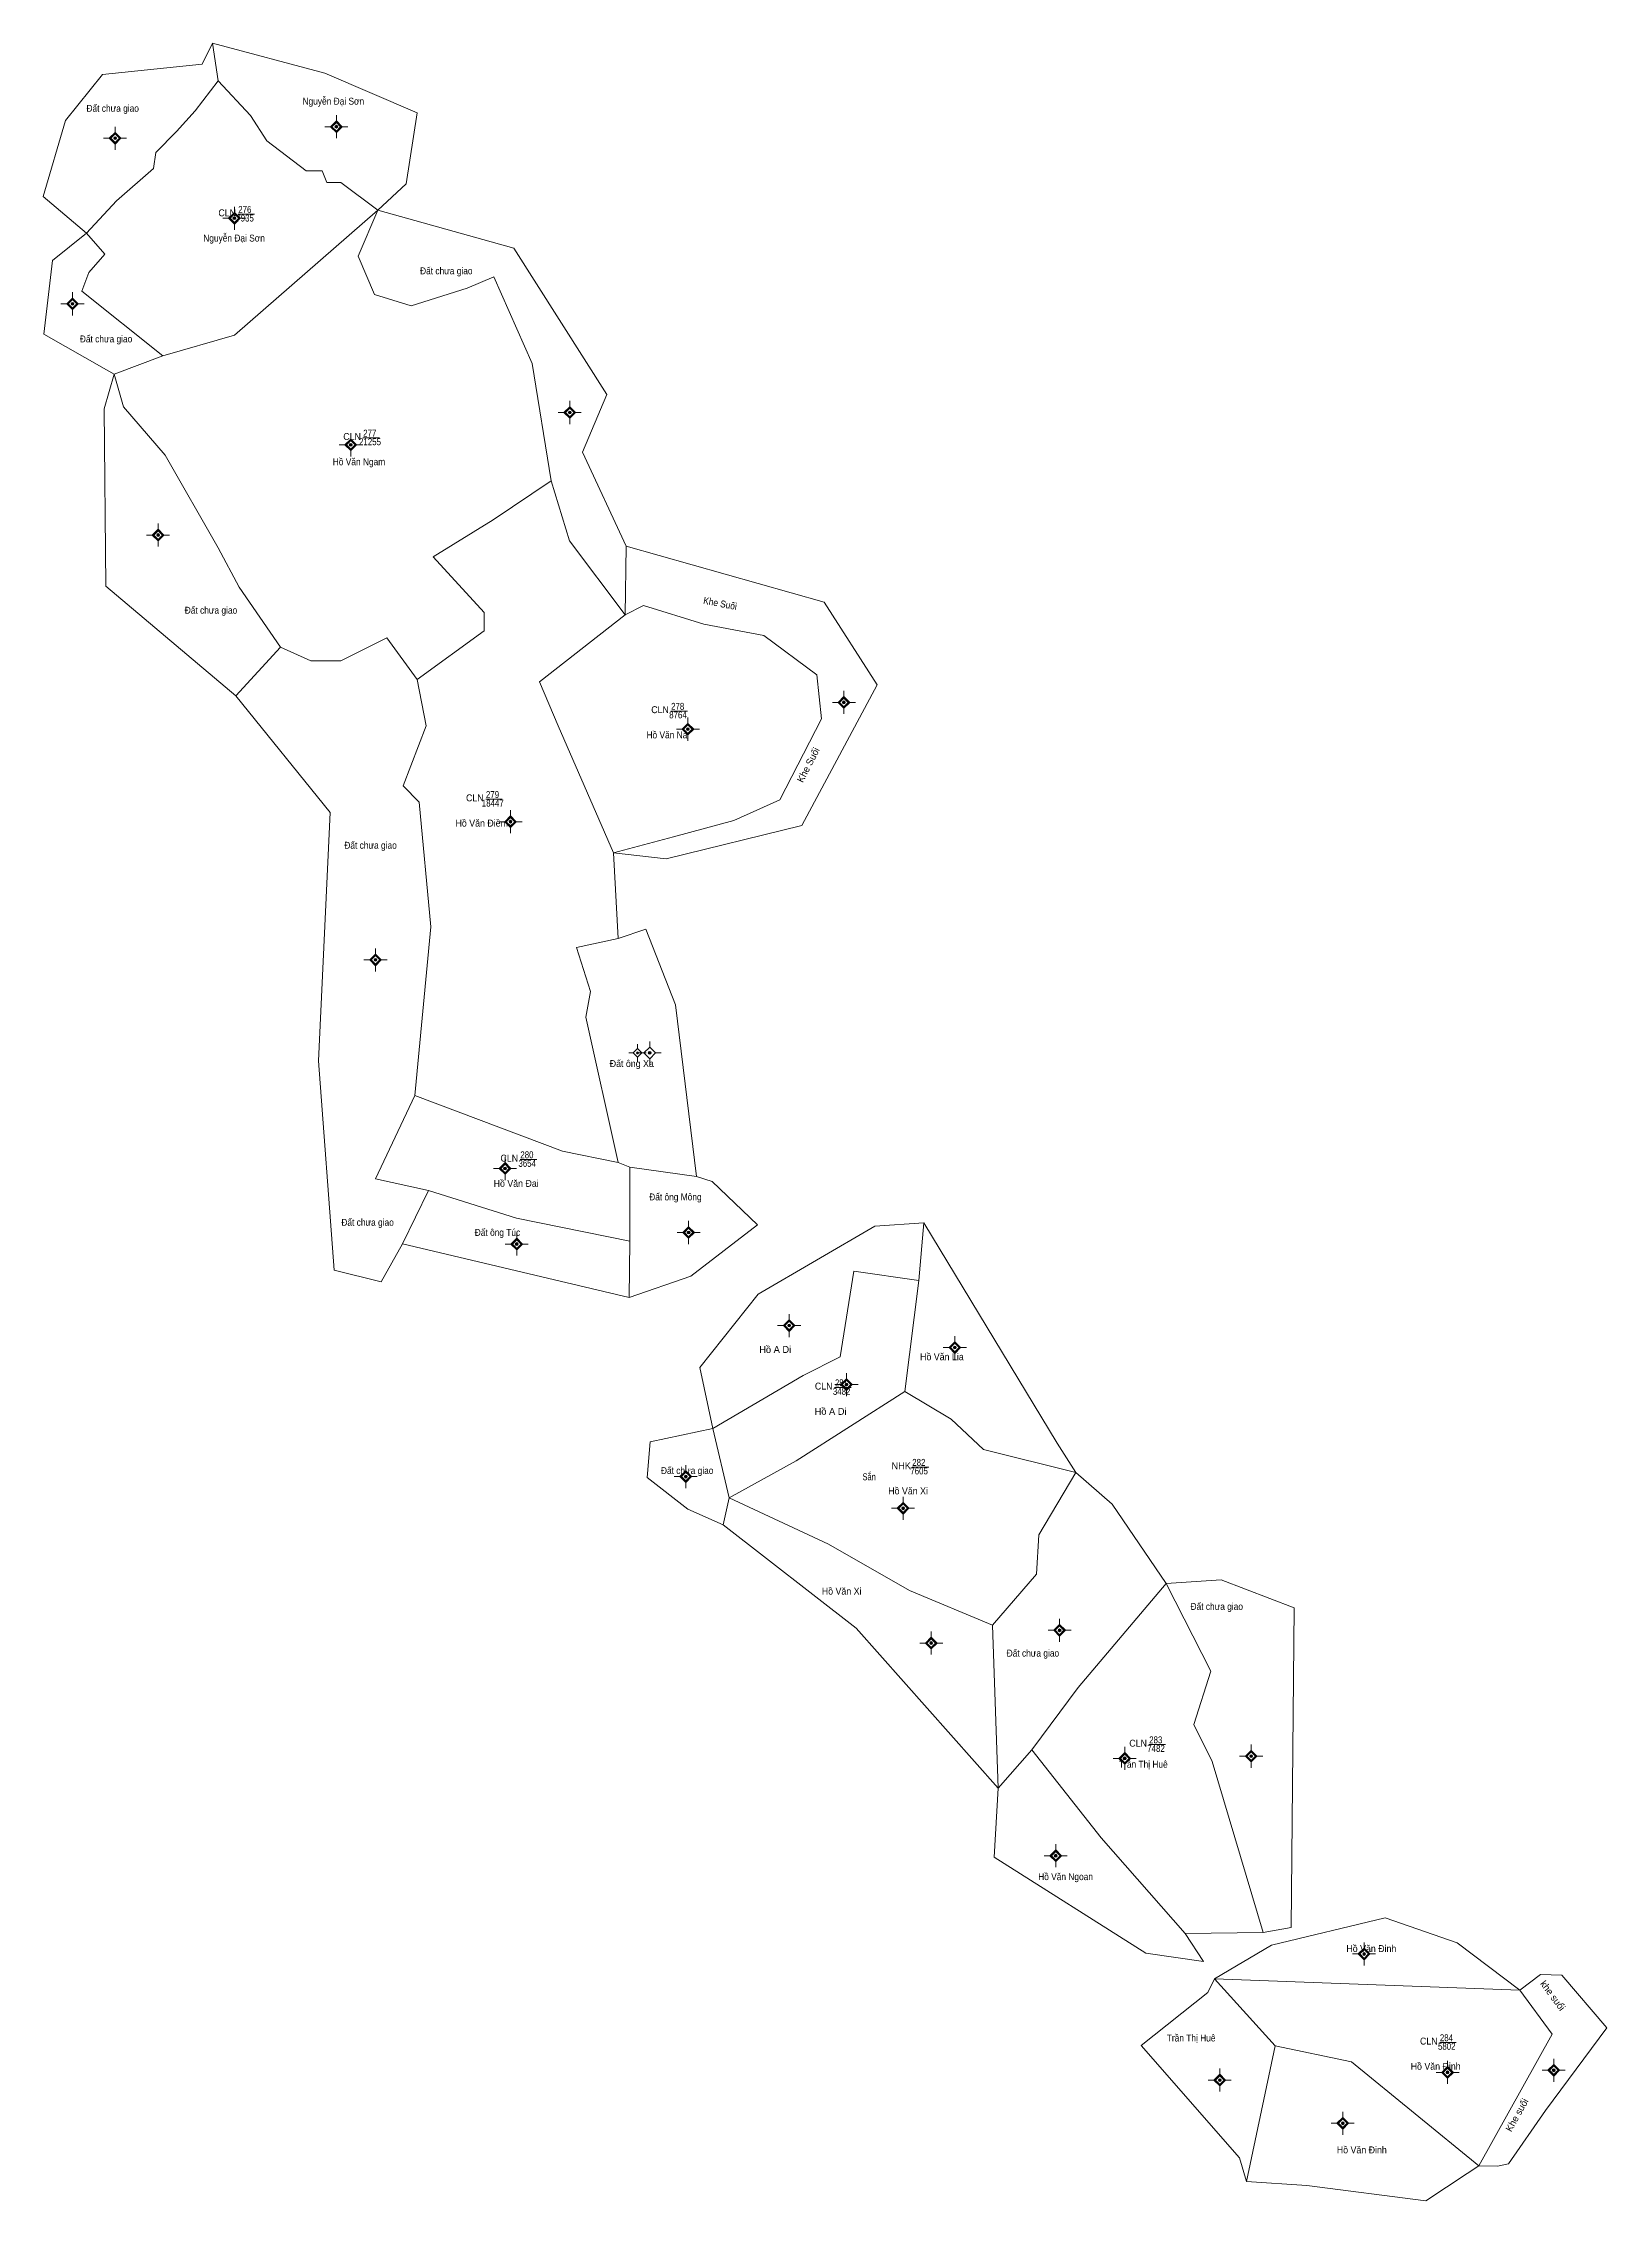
# Model space of a CAD drawing. Header units: metres. Extents: x 535606 to 537446, y 1848225 to 1851213.
# Drawn here: x 536770 to 537446, y 1848225 to 1849158 of the extents above; entities that cross this region are included whole.
import ezdxf
from ezdxf.enums import TextEntityAlignment as Align

# ---------------------------------------------------------------- set-up
doc = ezdxf.new("R2010")
doc.units = ezdxf.units.M
doc.header["$LTSCALE"] = 1.2
for name, color, linetype, lineweight in [('11', 7, 'Continuous', 13), ('6', 7, 'Continuous', 13), ('7', 7, 'Continuous', 13)]:
    doc.layers.add(name, color=color, linetype=linetype, lineweight=lineweight)
for name, color, linetype in [('2', 7, 'Continuous'), ('3', 7, 'Continuous'), ('4', 7, 'Continuous'), ('5', 7, 'Continuous')]:
    doc.layers.add(name, color=color, linetype=linetype)

msp = doc.modelspace()

# ---------------------------------------------------------------- texts
at = {"layer": '2'}
for s, width, p in [('Đất chưa giao', 0.9, (536788.75, 1849128.55)), ('Đất chưa giao', 0.9, (536933.05, 1849058.26)), ('Đất chưa giao', 0.9, (536785.88, 1849028.8)), ('Đất chưa giao', 0.9, (536831.26, 1848911.45)), ('Đất chưa giao', 0.9, (536900.29, 1848809.77)), ('Đất ông Xa', 0.95, (537015.1, 1848715.35)), ('Đất ông Mông', 0.9, (537032.16, 1848657.67)), ('Đất chưa giao', 0.9, (536899.01, 1848646.68)), ('Đất ông Túc', 0.9, (536956.7, 1848642.33)), ('Hồ Văn Lia', 0.95, (537149.34, 1848588.54)), ('Đất chưa giao', 0.9, (537266.32, 1848480.54)), ('Đất chưa giao', 0.9, (537186.8, 1848460.34)), ('Hồ Văn Ngoan', 0.9, (537200.43, 1848363.65))]:
    msp.add_text(s, height=3, dxfattribs=dict(at, width=width)).set_placement(p)
for s, width, p in [('Nguyễn Đại Sơn', 0.9, (536895.535, 1849131.63)), ('Nguyễn Đại Sơn', 0.9, (536852.595, 1849072.43)), ('Hồ Văn Ngam', 0.9, (536906.62, 1848975.67)), ('Hồ Văn Na', 0.9, (537039.825, 1848857.51)), ('Hồ Văn Điềm', 0.95, (536959.72, 1848819.36)), ('Đất chưa giao', 0.9, (537048.6, 1848539.32)), ('Hồ Văn Xi', 0.95, (537144.14, 1848530.49)), ('Hồ Văn Xi', 0.95, (537115.41, 1848487.14)), ('Trần Thị Huê', 0.9, (537245.91, 1848412.26)), ('Hồ Văn Đinh', 0.95, (537344.535, 1848332.54)), ('Trần Thị Huê', 0.9, (537266.58, 1848293.86)), ('Hồ Văn Đinh', 0.95, (537372.355, 1848281.61)), ('Hồ Văn Đinh', 0.95, (537340.405, 1848245.46))]:
    msp.add_text(s, height=3, dxfattribs=dict(at, width=width)).set_placement(p, align=Align.CENTER)
at = {"layer": '2', "width": 0.9}
msp.add_text('Khe Suối', height=3, rotation=349.114, dxfattribs=at).set_placement((537062.572, 1848914.41), align=Align.CENTER)
at = {"layer": '2'}
for s, rotation, p in [('Khe Suối', 62.784, (537102.313, 1848845.344)), ('khe suối', 306.384, (537421.803, 1848312.805)), ('Khe suối', 60.866, (537408.837, 1848261.32))]:
    msp.add_text(s, height=3, rotation=rotation, dxfattribs=at).set_placement(p, align=Align.CENTER)
for p in [(537086.665, 1848591.7), (537110.615, 1848564.91)]:
    msp.add_text('Hồ A Di', height=3, dxfattribs=at).set_placement(p, align=Align.CENTER)
at = {"layer": '3', "width": 0.95}
for p in [(536849.62, 1849083.35), (536903.65, 1848986.59), (537036.86, 1848868.43), (536956.75, 1848830.28), (536971.64, 1848674.45), (537107.64, 1848575.83), (537243.64, 1848421.38), (537369.39, 1848292.53)]:
    msp.add_text('CLN', height=3, dxfattribs=at).set_placement(p, align=Align.CENTER)
at = {"layer": '3'}
msp.add_text('NHK', height=3, dxfattribs=at).set_placement((537141.17, 1848541.41), align=Align.CENTER)
at = {"layer": '4'}
for s, width, p in [('276', 0.85, (536857.25, 1849084.79)), ('277', 0.85, (536911.275, 1848988.03)), ('278', 0.85, (537044.485, 1848869.87)), ('279', 0.85, (536964.385, 1848831.72)), ('280', 0.85, (536979.27, 1848675.89)), ('281', 0.8, (537115.27, 1848577.27)), ('282', 0.85, (537148.8, 1848542.85)), ('283', 0.85, (537251.275, 1848422.82)), ('284', 0.85, (537377.02, 1848293.97))]:
    msp.add_text(s, height=3, dxfattribs=dict(at, width=width)).set_placement(p, align=Align.CENTER)
at = {"layer": '5'}
for s, width, p in [('7935', 0.85, (536857.365, 1849081.09)), ('21255', 0.85, (536911.395, 1848984.33)), ('8764', 0.85, (537044.605, 1848866.17)), ('18447', 0.85, (536964.5, 1848828.02)), ('3654', 0.85, (536979.385, 1848672.19)), ('Hồ Văn Đai', 0.95, (536974.61, 1848663.53)), ('3482', 0.85, (537115.395, 1848573.57)), ('Sắn', 0.8, (537127.295, 1848536.63)), ('7605', 0.85, (537148.915, 1848539.15)), ('7482', 0.85, (537251.395, 1848419.12)), ('5802', 0.85, (537377.145, 1848290.27))]:
    msp.add_text(s, height=3, dxfattribs=dict(at, width=width)).set_placement(p, align=Align.CENTER)

# ---------------------------------------------------------------- hatches: boundary and pattern name
at = {"layer": '11'}
for points in [[(536897.429, 1849122.11, 1), (536896.229, 1849122.11, 1)], [(536897.279, 1849122.11, 1), (536896.379, 1849122.11, 1)], [(536801.729, 1849117.11, 1), (536800.529, 1849117.11, 1)], [(536801.579, 1849117.11, 1), (536800.679, 1849117.11, 1)], [(536853.329, 1849082.49, 1), (536852.129, 1849082.49, 1)], [(536853.179, 1849082.49, 1), (536852.279, 1849082.49, 1)], [(536783.309, 1849045.49, 1), (536782.109, 1849045.49, 1)], [(536783.159, 1849045.49, 1), (536782.259, 1849045.49, 1)], [(536998.389, 1848998.49, 1), (536997.189, 1848998.49, 1)], [(536998.239, 1848998.49, 1), (536997.339, 1848998.49, 1)], [(536903.649, 1848984.49, 1), (536902.449, 1848984.49, 1)], [(536903.499, 1848984.49, 1), (536902.599, 1848984.49, 1)], [(536820.329, 1848945.48, 1), (536819.129, 1848945.48, 1)], [(536820.179, 1848945.48, 1), (536819.279, 1848945.48, 1)], [(537116.989, 1848873.09, 1), (537115.789, 1848873.09, 1)], [(537116.839, 1848873.09, 1), (537115.939, 1848873.09, 1)], [(537049.499, 1848861.49, 1), (537048.299, 1848861.49, 1)], [(537049.349, 1848861.49, 1), (537048.449, 1848861.49, 1)], [(536972.769, 1848821.49, 1), (536971.569, 1848821.49, 1)], [(536972.619, 1848821.49, 1), (536971.719, 1848821.49, 1)], [(536914.369, 1848761.7, 1), (536913.169, 1848761.7, 1)], [(536914.219, 1848761.7, 1), (536913.319, 1848761.7, 1)], [(537027.559, 1848721.45, 1), (537026.659, 1848721.45, 1)], [(537032.979, 1848721.45, 1), (537031.779, 1848721.45, 1)], [(536970.389, 1848671.49, 1), (536969.189, 1848671.49, 1)], [(536970.239, 1848671.49, 1), (536969.339, 1848671.49, 1)], [(536975.439, 1848638.79, 1), (536974.239, 1848638.79, 1)], [(536975.289, 1848638.79, 1), (536974.389, 1848638.79, 1)], [(537049.829, 1848643.79, 1), (537048.629, 1848643.79, 1)], [(537049.679, 1848643.79, 1), (537048.779, 1848643.79, 1)], [(537093.289, 1848603.51, 1), (537092.089, 1848603.51, 1)], [(537093.139, 1848603.51, 1), (537092.239, 1848603.51, 1)], [(537164.949, 1848594.01, 1), (537163.749, 1848594.01, 1)], [(537164.799, 1848594.01, 1), (537163.899, 1848594.01, 1)], [(537118.119, 1848577.99, 1), (537116.919, 1848577.99, 1)], [(537117.969, 1848577.99, 1), (537117.069, 1848577.99, 1)], [(537048.579, 1848538.19, 1), (537047.379, 1848538.19, 1)], [(537048.429, 1848538.19, 1), (537047.529, 1848538.19, 1)], [(537142.569, 1848524.49, 1), (537141.369, 1848524.49, 1)], [(537142.419, 1848524.49, 1), (537141.519, 1848524.49, 1)], [(537210.299, 1848471.7, 1), (537209.099, 1848471.7, 1)], [(537210.149, 1848471.7, 1), (537209.249, 1848471.7, 1)], [(537154.759, 1848466.2, 1), (537153.559, 1848466.2, 1)], [(537154.609, 1848466.2, 1), (537153.709, 1848466.2, 1)], [(537238.449, 1848416.31, 1), (537237.249, 1848416.31, 1)], [(537238.299, 1848416.31, 1), (537237.399, 1848416.31, 1)], [(537293.169, 1848417.28, 1), (537291.969, 1848417.28, 1)], [(537293.019, 1848417.28, 1), (537292.119, 1848417.28, 1)], [(537208.589, 1848374.21, 1), (537207.389, 1848374.21, 1)], [(537208.439, 1848374.21, 1), (537207.539, 1848374.21, 1)], [(537341.989, 1848331.7, 1), (537340.789, 1848331.7, 1)], [(537341.839, 1848331.7, 1), (537340.939, 1848331.7, 1)], [(537424.009, 1848281.39, 1), (537422.809, 1848281.39, 1)], [(537423.859, 1848281.39, 1), (537422.959, 1848281.39, 1)], [(537279.559, 1848277.15, 1), (537278.359, 1848277.15, 1)], [(537279.409, 1848277.15, 1), (537278.509, 1848277.15, 1)], [(537378.119, 1848280.49, 1), (537376.919, 1848280.49, 1)], [(537377.969, 1848280.49, 1), (537377.069, 1848280.49, 1)], [(537332.759, 1848258.46, 1), (537331.559, 1848258.46, 1)], [(537332.609, 1848258.46, 1), (537331.709, 1848258.46, 1)]]:
    msp.add_hatch(color=256, dxfattribs=at).paths.add_polyline_path(points)

# ---------------------------------------------------------------- linework, layer by layer
for p, q in [((536801.13, 1849122.11), (536801.13, 1849119.61)), ((536894.33, 1849122.11), (536891.83, 1849122.11)), ((536894.95, 1849122.11), (536893.08, 1849122.11)), ((536896.83, 1849127.11), (536896.83, 1849124.61)), ((536896.83, 1849125.86), (536896.83, 1849123.98)), ((536900.58, 1849122.11), (536898.7, 1849122.11)), ((536901.83, 1849122.11), (536899.33, 1849122.11)), ((536798.63, 1849117.11), (536796.13, 1849117.11)), ((536799.26, 1849117.11), (536797.38, 1849117.11)), ((536801.13, 1849120.86), (536801.13, 1849118.98)), ((536801.13, 1849115.24), (536801.13, 1849113.36)), ((536801.13, 1849114.61), (536801.13, 1849112.11)), ((536804.88, 1849117.11), (536803, 1849117.11)), ((536806.13, 1849117.11), (536803.63, 1849117.11)), ((536896.83, 1849120.24), (536896.83, 1849118.36)), ((536896.83, 1849119.61), (536896.83, 1849117.11)), ((536852.73, 1849087.49), (536852.73, 1849084.99)), ((536852.73, 1849086.24), (536852.73, 1849084.36)), ((536850.23, 1849082.49), (536847.73, 1849082.49)), ((536850.86, 1849082.49), (536848.98, 1849082.49)), ((536852.73, 1849080.62), (536852.73, 1849078.74)), ((536852.73, 1849079.99), (536852.73, 1849077.49)), ((536856.48, 1849082.49), (536854.6, 1849082.49)), ((536857.73, 1849082.49), (536855.23, 1849082.49)), ((536782.71, 1849050.49), (536782.71, 1849047.99)), ((536782.71, 1849049.24), (536782.71, 1849047.36)), ((536780.21, 1849045.49), (536777.71, 1849045.49)), ((536780.84, 1849045.49), (536778.96, 1849045.49)), ((536782.71, 1849043.62), (536782.71, 1849041.74)), ((536782.71, 1849042.99), (536782.71, 1849040.49)), ((536786.46, 1849045.49), (536784.58, 1849045.49)), ((536787.71, 1849045.49), (536785.21, 1849045.49)), ((536997.79, 1849003.49), (536997.79, 1849000.99)), ((536997.79, 1849002.24), (536997.79, 1849000.36)), ((536995.29, 1848998.49), (536992.79, 1848998.49)), ((536995.92, 1848998.49), (536994.04, 1848998.49)), ((536997.79, 1848996.62), (536997.79, 1848994.74)), ((536997.79, 1848995.99), (536997.79, 1848993.49)), ((537001.54, 1848998.49), (536999.66, 1848998.49)), ((537002.79, 1848998.49), (537000.29, 1848998.49)), ((536900.55, 1848984.49), (536898.05, 1848984.49)), ((536901.18, 1848984.49), (536899.3, 1848984.49)), ((536903.05, 1848989.49), (536903.05, 1848986.99)), ((536903.05, 1848988.24), (536903.05, 1848986.36)), ((536903.05, 1848982.62), (536903.05, 1848980.74)), ((536903.05, 1848981.99), (536903.05, 1848979.49)), ((536906.8, 1848984.49), (536904.93, 1848984.49)), ((536908.05, 1848984.49), (536905.55, 1848984.49)), ((536817.23, 1848945.48), (536814.73, 1848945.48)), ((536817.86, 1848945.48), (536815.98, 1848945.48)), ((536819.73, 1848950.48), (536819.73, 1848947.98)), ((536819.73, 1848949.23), (536819.73, 1848947.36)), ((536823.48, 1848945.48), (536821.6, 1848945.48)), ((536824.73, 1848945.48), (536822.23, 1848945.48)), ((536819.73, 1848943.6), (536819.73, 1848941.73)), ((536819.73, 1848942.98), (536819.73, 1848940.48)), ((537113.89, 1848873.09), (537111.39, 1848873.09)), ((537114.52, 1848873.09), (537112.64, 1848873.09)), ((537116.39, 1848878.09), (537116.39, 1848875.59)), ((537116.39, 1848876.84), (537116.39, 1848874.96)), ((537116.39, 1848871.22), (537116.39, 1848869.34)), ((537116.39, 1848870.59), (537116.39, 1848868.09)), ((537120.14, 1848873.09), (537118.26, 1848873.09)), ((537121.39, 1848873.09), (537118.89, 1848873.09)), ((537046.4, 1848861.49), (537043.9, 1848861.49)), ((537047.02, 1848861.49), (537045.15, 1848861.49)), ((537048.9, 1848866.49), (537048.9, 1848863.99)), ((537048.9, 1848865.24), (537048.9, 1848863.36)), ((537052.65, 1848861.49), (537050.78, 1848861.49)), ((537053.9, 1848861.49), (537051.4, 1848861.49)), ((537048.9, 1848859.62), (537048.9, 1848857.74)), ((537048.9, 1848858.99), (537048.9, 1848856.49)), ((536972.17, 1848826.49), (536972.17, 1848823.99)), ((536972.17, 1848825.24), (536972.17, 1848823.36)), ((536969.67, 1848821.49), (536967.17, 1848821.49)), ((536970.3, 1848821.49), (536968.42, 1848821.49)), ((536972.17, 1848819.62), (536972.17, 1848817.74)), ((536972.17, 1848818.99), (536972.17, 1848816.49)), ((536975.92, 1848821.49), (536974.05, 1848821.49)), ((536977.17, 1848821.49), (536974.67, 1848821.49)), ((536911.27, 1848761.7), (536908.77, 1848761.7)), ((536911.9, 1848761.7), (536910.02, 1848761.7)), ((536913.77, 1848766.7), (536913.77, 1848764.2)), ((536913.77, 1848765.45), (536913.77, 1848763.58)), ((536913.77, 1848759.82), (536913.77, 1848757.95)), ((536913.77, 1848759.2), (536913.77, 1848756.7)), ((536917.52, 1848761.7), (536915.64, 1848761.7)), ((536918.77, 1848761.7), (536916.27, 1848761.7)), ((537025.24, 1848721.45), (537023.36, 1848721.45)), ((537027.11, 1848725.2), (537027.11, 1848723.32)), ((537029.88, 1848721.45), (537027.38, 1848721.45)), ((537030.86, 1848721.45), (537028.98, 1848721.45)), ((537032.38, 1848726.45), (537032.38, 1848723.95)), ((537037.38, 1848721.45), (537034.88, 1848721.45)), ((537027.11, 1848719.58), (537027.11, 1848717.7)), ((537032.38, 1848718.95), (537032.38, 1848716.45)), ((536969.79, 1848676.49), (536969.79, 1848673.99)), ((536969.79, 1848675.24), (536969.79, 1848673.36)), ((536967.29, 1848671.49), (536964.79, 1848671.49)), ((536967.92, 1848671.49), (536966.04, 1848671.49)), ((536969.79, 1848669.62), (536969.79, 1848667.74)), ((536969.79, 1848668.99), (536969.79, 1848666.49)), ((536973.54, 1848671.49), (536971.66, 1848671.49)), ((536974.79, 1848671.49), (536972.29, 1848671.49)), ((537049.23, 1848648.79), (537049.23, 1848646.29)), ((537049.23, 1848647.54), (537049.23, 1848645.66)), ((536972.34, 1848638.79), (536969.84, 1848638.79)), ((536972.96, 1848638.79), (536971.09, 1848638.79)), ((536974.84, 1848643.79), (536974.84, 1848641.29)), ((536974.84, 1848642.54), (536974.84, 1848640.66)), ((536974.84, 1848636.92), (536974.84, 1848635.04)), ((536974.84, 1848636.29), (536974.84, 1848633.79)), ((536978.59, 1848638.79), (536976.72, 1848638.79)), ((536979.84, 1848638.79), (536977.34, 1848638.79)), ((537046.73, 1848643.79), (537044.23, 1848643.79)), ((537047.36, 1848643.79), (537045.48, 1848643.79)), ((537049.23, 1848641.92), (537049.23, 1848640.04)), ((537049.23, 1848641.29), (537049.23, 1848638.79)), ((537052.98, 1848643.79), (537051.1, 1848643.79)), ((537054.23, 1848643.79), (537051.73, 1848643.79)), ((537092.69, 1848608.51), (537092.69, 1848606.01)), ((537090.19, 1848603.51), (537087.69, 1848603.51)), ((537090.81, 1848603.51), (537088.94, 1848603.51)), ((537092.69, 1848607.26), (537092.69, 1848605.38)), ((537092.69, 1848601.64), (537092.69, 1848599.76)), ((537092.69, 1848601.01), (537092.69, 1848598.51)), ((537096.44, 1848603.51), (537094.56, 1848603.51)), ((537097.69, 1848603.51), (537095.19, 1848603.51)), ((537164.35, 1848599.01), (537164.35, 1848596.51)), ((537161.85, 1848594.01), (537159.35, 1848594.01)), ((537162.48, 1848594.01), (537160.6, 1848594.01)), ((537164.35, 1848597.76), (537164.35, 1848595.88)), ((537164.35, 1848592.14), (537164.35, 1848590.26)), ((537164.35, 1848591.51), (537164.35, 1848589.01)), ((537168.1, 1848594.01), (537166.22, 1848594.01)), ((537169.35, 1848594.01), (537166.85, 1848594.01)), ((537117.52, 1848582.99), (537117.52, 1848580.49)), ((537117.52, 1848581.74), (537117.52, 1848579.86)), ((537115.02, 1848577.99), (537112.52, 1848577.99)), ((537115.64, 1848577.99), (537113.77, 1848577.99)), ((537117.52, 1848576.12), (537117.52, 1848574.24)), ((537117.52, 1848575.49), (537117.52, 1848572.99)), ((537121.27, 1848577.99), (537119.4, 1848577.99)), ((537122.52, 1848577.99), (537120.02, 1848577.99)), ((537047.98, 1848543.19), (537047.98, 1848540.69)), ((537045.48, 1848538.19), (537042.98, 1848538.19)), ((537046.1, 1848538.19), (537044.23, 1848538.19)), ((537047.98, 1848541.94), (537047.98, 1848540.06)), ((537047.98, 1848536.32), (537047.98, 1848534.44)), ((537047.98, 1848535.69), (537047.98, 1848533.19)), ((537051.73, 1848538.19), (537049.86, 1848538.19)), ((537052.98, 1848538.19), (537050.48, 1848538.19)), ((537139.47, 1848524.49), (537136.97, 1848524.49)), ((537140.1, 1848524.49), (537138.22, 1848524.49)), ((537141.97, 1848529.49), (537141.97, 1848526.99)), ((537141.97, 1848528.24), (537141.97, 1848526.36)), ((537145.72, 1848524.49), (537143.84, 1848524.49)), ((537146.97, 1848524.49), (537144.47, 1848524.49)), ((537141.97, 1848522.62), (537141.97, 1848520.74)), ((537141.97, 1848521.99), (537141.97, 1848519.49)), ((537154.16, 1848471.2), (537154.16, 1848468.7)), ((537154.16, 1848469.95), (537154.16, 1848468.08)), ((537207.2, 1848471.7), (537204.7, 1848471.7)), ((537207.82, 1848471.7), (537205.95, 1848471.7)), ((537209.7, 1848476.7), (537209.7, 1848474.2)), ((537209.7, 1848475.45), (537209.7, 1848473.58)), ((537209.7, 1848469.82), (537209.7, 1848467.95)), ((537209.7, 1848469.2), (537209.7, 1848466.7)), ((537213.45, 1848471.7), (537211.57, 1848471.7)), ((537214.7, 1848471.7), (537212.2, 1848471.7)), ((537151.66, 1848466.2), (537149.16, 1848466.2)), ((537152.28, 1848466.2), (537150.41, 1848466.2)), ((537154.16, 1848464.32), (537154.16, 1848462.45)), ((537154.16, 1848463.7), (537154.16, 1848461.2)), ((537157.91, 1848466.2), (537156.04, 1848466.2)), ((537159.16, 1848466.2), (537156.66, 1848466.2)), ((537292.57, 1848422.28), (537292.57, 1848419.78)), ((537235.35, 1848416.31), (537232.85, 1848416.31)), ((537235.98, 1848416.31), (537234.1, 1848416.31)), ((537237.85, 1848421.31), (537237.85, 1848418.81)), ((537237.85, 1848420.06), (537237.85, 1848418.18)), ((537237.85, 1848414.44), (537237.85, 1848412.56)), ((537237.85, 1848413.81), (537237.85, 1848411.31)), ((537241.6, 1848416.31), (537239.72, 1848416.31)), ((537242.85, 1848416.31), (537240.35, 1848416.31)), ((537290.07, 1848417.28), (537287.57, 1848417.28)), ((537290.69, 1848417.28), (537288.82, 1848417.28)), ((537292.57, 1848421.03), (537292.57, 1848419.16)), ((537292.57, 1848415.4), (537292.57, 1848413.53)), ((537292.57, 1848414.78), (537292.57, 1848412.28)), ((537296.32, 1848417.28), (537294.44, 1848417.28)), ((537297.57, 1848417.28), (537295.07, 1848417.28)), ((537207.99, 1848379.21), (537207.99, 1848376.71)), ((537207.99, 1848377.96), (537207.99, 1848376.08)), ((537205.49, 1848374.21), (537202.99, 1848374.21)), ((537206.12, 1848374.21), (537204.24, 1848374.21)), ((537207.99, 1848372.34), (537207.99, 1848370.46)), ((537207.99, 1848371.71), (537207.99, 1848369.21)), ((537211.74, 1848374.21), (537209.86, 1848374.21)), ((537212.99, 1848374.21), (537210.49, 1848374.21)), ((537338.89, 1848331.7), (537336.39, 1848331.7)), ((537339.52, 1848331.7), (537337.64, 1848331.7)), ((537341.39, 1848336.7), (537341.39, 1848334.2)), ((537341.39, 1848335.45), (537341.39, 1848333.58)), ((537341.39, 1848329.82), (537341.39, 1848327.95)), ((537341.39, 1848329.2), (537341.39, 1848326.7)), ((537345.14, 1848331.7), (537343.26, 1848331.7)), ((537346.39, 1848331.7), (537343.89, 1848331.7)), ((537278.96, 1848282.15), (537278.96, 1848279.65)), ((537377.52, 1848285.49), (537377.52, 1848282.99)), ((537377.52, 1848284.24), (537377.52, 1848282.36)), ((537423.41, 1848286.39), (537423.41, 1848283.89)), ((537423.41, 1848285.14), (537423.41, 1848283.26)), ((537276.46, 1848277.15), (537273.96, 1848277.15)), ((537277.08, 1848277.15), (537275.21, 1848277.15)), ((537278.96, 1848280.9), (537278.96, 1848279.02)), ((537278.96, 1848275.28), (537278.96, 1848273.4)), ((537278.96, 1848274.65), (537278.96, 1848272.15)), ((537282.71, 1848277.15), (537280.84, 1848277.15)), ((537283.96, 1848277.15), (537281.46, 1848277.15)), ((537375.02, 1848280.49), (537372.52, 1848280.49)), ((537375.64, 1848280.49), (537373.77, 1848280.49)), ((537377.52, 1848278.62), (537377.52, 1848276.74)), ((537377.52, 1848277.99), (537377.52, 1848275.49)), ((537381.27, 1848280.49), (537379.4, 1848280.49)), ((537382.52, 1848280.49), (537380.02, 1848280.49)), ((537420.91, 1848281.39), (537418.41, 1848281.39)), ((537421.54, 1848281.39), (537419.66, 1848281.39)), ((537423.41, 1848279.52), (537423.41, 1848277.64)), ((537423.41, 1848278.89), (537423.41, 1848276.39)), ((537427.16, 1848281.39), (537425.28, 1848281.39)), ((537428.41, 1848281.39), (537425.91, 1848281.39)), ((537332.16, 1848263.46), (537332.16, 1848260.96)), ((537329.66, 1848258.46), (537327.16, 1848258.46)), ((537330.28, 1848258.46), (537328.41, 1848258.46)), ((537332.16, 1848262.21), (537332.16, 1848260.34)), ((537332.16, 1848256.58), (537332.16, 1848254.71)), ((537332.16, 1848255.96), (537332.16, 1848253.46)), ((537335.91, 1848258.46), (537334.04, 1848258.46)), ((537337.16, 1848258.46), (537334.66, 1848258.46))]:
    msp.add_line(p, q, dxfattribs=at)
for points in [[(536896.83, 1849124.61), (536894.33, 1849122.11), (536896.83, 1849119.61), (536899.33, 1849122.11)], [(536896.83, 1849123.98), (536894.95, 1849122.11), (536896.83, 1849120.24), (536898.7, 1849122.11)], [(536801.13, 1849119.61), (536798.63, 1849117.11), (536801.13, 1849114.61), (536803.63, 1849117.11)], [(536801.13, 1849118.98), (536799.26, 1849117.11), (536801.13, 1849115.24), (536803, 1849117.11)], [(536852.73, 1849084.99), (536850.23, 1849082.49), (536852.73, 1849079.99), (536855.23, 1849082.49)], [(536852.73, 1849084.36), (536850.86, 1849082.49), (536852.73, 1849080.62), (536854.6, 1849082.49)], [(536782.71, 1849047.99), (536780.21, 1849045.49), (536782.71, 1849042.99), (536785.21, 1849045.49)], [(536782.71, 1849047.36), (536780.84, 1849045.49), (536782.71, 1849043.62), (536784.58, 1849045.49)], [(536997.79, 1849000.99), (536995.29, 1848998.49), (536997.79, 1848995.99), (537000.29, 1848998.49)], [(536997.79, 1849000.36), (536995.92, 1848998.49), (536997.79, 1848996.62), (536999.66, 1848998.49)], [(536903.05, 1848986.99), (536900.55, 1848984.49), (536903.05, 1848981.99), (536905.55, 1848984.49)], [(536903.05, 1848986.36), (536901.18, 1848984.49), (536903.05, 1848982.62), (536904.93, 1848984.49)], [(536819.73, 1848947.98), (536817.23, 1848945.48), (536819.73, 1848942.98), (536822.23, 1848945.48)], [(536819.73, 1848947.36), (536817.86, 1848945.48), (536819.73, 1848943.6), (536821.6, 1848945.48)], [(537116.39, 1848875.59), (537113.89, 1848873.09), (537116.39, 1848870.59), (537118.89, 1848873.09)], [(537116.39, 1848874.96), (537114.52, 1848873.09), (537116.39, 1848871.22), (537118.26, 1848873.09)], [(537048.9, 1848863.99), (537046.4, 1848861.49), (537048.9, 1848858.99), (537051.4, 1848861.49)], [(537048.9, 1848863.36), (537047.02, 1848861.49), (537048.9, 1848859.62), (537050.78, 1848861.49)], [(536972.17, 1848823.99), (536969.67, 1848821.49), (536972.17, 1848818.99), (536974.67, 1848821.49)], [(536972.17, 1848823.36), (536970.3, 1848821.49), (536972.17, 1848819.62), (536974.05, 1848821.49)], [(536913.77, 1848764.2), (536911.27, 1848761.7), (536913.77, 1848759.2), (536916.27, 1848761.7)], [(536913.77, 1848763.58), (536911.9, 1848761.7), (536913.77, 1848759.82), (536915.64, 1848761.7)], [(537027.11, 1848723.32), (537025.24, 1848721.45), (537027.11, 1848719.58), (537028.98, 1848721.45)], [(537032.38, 1848723.95), (537029.88, 1848721.45), (537032.38, 1848718.95), (537034.88, 1848721.45)], [(536969.79, 1848673.99), (536967.29, 1848671.49), (536969.79, 1848668.99), (536972.29, 1848671.49)], [(536969.79, 1848673.36), (536967.92, 1848671.49), (536969.79, 1848669.62), (536971.66, 1848671.49)], [(537049.23, 1848646.29), (537046.73, 1848643.79), (537049.23, 1848641.29), (537051.73, 1848643.79)], [(537049.23, 1848645.66), (537047.36, 1848643.79), (537049.23, 1848641.92), (537051.1, 1848643.79)], [(536974.84, 1848641.29), (536972.34, 1848638.79), (536974.84, 1848636.29), (536977.34, 1848638.79)], [(536974.84, 1848640.66), (536972.96, 1848638.79), (536974.84, 1848636.92), (536976.72, 1848638.79)], [(537092.69, 1848606.01), (537090.19, 1848603.51), (537092.69, 1848601.01), (537095.19, 1848603.51)], [(537092.69, 1848605.38), (537090.81, 1848603.51), (537092.69, 1848601.64), (537094.56, 1848603.51)], [(537164.35, 1848596.51), (537161.85, 1848594.01), (537164.35, 1848591.51), (537166.85, 1848594.01)], [(537164.35, 1848595.88), (537162.48, 1848594.01), (537164.35, 1848592.14), (537166.22, 1848594.01)], [(537117.52, 1848580.49), (537115.02, 1848577.99), (537117.52, 1848575.49), (537120.02, 1848577.99)], [(537117.52, 1848579.86), (537115.64, 1848577.99), (537117.52, 1848576.12), (537119.4, 1848577.99)], [(537047.98, 1848540.69), (537045.48, 1848538.19), (537047.98, 1848535.69), (537050.48, 1848538.19)], [(537047.98, 1848540.06), (537046.1, 1848538.19), (537047.98, 1848536.32), (537049.86, 1848538.19)], [(537141.97, 1848526.99), (537139.47, 1848524.49), (537141.97, 1848521.99), (537144.47, 1848524.49)], [(537141.97, 1848526.36), (537140.1, 1848524.49), (537141.97, 1848522.62), (537143.84, 1848524.49)], [(537154.16, 1848468.7), (537151.66, 1848466.2), (537154.16, 1848463.7), (537156.66, 1848466.2)], [(537209.7, 1848474.2), (537207.2, 1848471.7), (537209.7, 1848469.2), (537212.2, 1848471.7)], [(537209.7, 1848473.58), (537207.82, 1848471.7), (537209.7, 1848469.82), (537211.57, 1848471.7)], [(537154.16, 1848468.08), (537152.28, 1848466.2), (537154.16, 1848464.32), (537156.04, 1848466.2)], [(537237.85, 1848418.81), (537235.35, 1848416.31), (537237.85, 1848413.81), (537240.35, 1848416.31)], [(537237.85, 1848418.18), (537235.98, 1848416.31), (537237.85, 1848414.44), (537239.72, 1848416.31)], [(537292.57, 1848419.78), (537290.07, 1848417.28), (537292.57, 1848414.78), (537295.07, 1848417.28)], [(537292.57, 1848419.16), (537290.69, 1848417.28), (537292.57, 1848415.4), (537294.44, 1848417.28)], [(537207.99, 1848376.71), (537205.49, 1848374.21), (537207.99, 1848371.71), (537210.49, 1848374.21)], [(537207.99, 1848376.08), (537206.12, 1848374.21), (537207.99, 1848372.34), (537209.86, 1848374.21)], [(537341.39, 1848334.2), (537338.89, 1848331.7), (537341.39, 1848329.2), (537343.89, 1848331.7)], [(537341.39, 1848333.58), (537339.52, 1848331.7), (537341.39, 1848329.82), (537343.26, 1848331.7)], [(537377.52, 1848282.99), (537375.02, 1848280.49), (537377.52, 1848277.99), (537380.02, 1848280.49)], [(537377.52, 1848282.36), (537375.64, 1848280.49), (537377.52, 1848278.62), (537379.4, 1848280.49)], [(537423.41, 1848283.89), (537420.91, 1848281.39), (537423.41, 1848278.89), (537425.91, 1848281.39)], [(537423.41, 1848283.26), (537421.54, 1848281.39), (537423.41, 1848279.52), (537425.28, 1848281.39)], [(537278.96, 1848279.65), (537276.46, 1848277.15), (537278.96, 1848274.65), (537281.46, 1848277.15)], [(537278.96, 1848279.02), (537277.08, 1848277.15), (537278.96, 1848275.28), (537280.84, 1848277.15)], [(537332.16, 1848260.96), (537329.66, 1848258.46), (537332.16, 1848255.96), (537334.66, 1848258.46)], [(537332.16, 1848260.34), (537330.28, 1848258.46), (537332.16, 1848256.58), (537334.04, 1848258.46)]]:
    msp.add_lwpolyline(points, close=True, dxfattribs=at)
for centre, radius in [((536896.829, 1849122.11), 0.6), ((536896.829, 1849122.11), 0.45), ((536801.129, 1849117.11), 0.6), ((536801.129, 1849117.11), 0.45), ((536852.729, 1849082.49), 0.6), ((536852.729, 1849082.49), 0.45), ((536782.709, 1849045.49), 0.6), ((536782.709, 1849045.49), 0.45), ((536997.789, 1848998.49), 0.6), ((536997.789, 1848998.49), 0.45), ((536903.049, 1848984.49), 0.6), ((536903.049, 1848984.49), 0.45), ((536819.729, 1848945.48), 0.6), ((536819.729, 1848945.48), 0.45), ((537116.389, 1848873.09), 0.6), ((537116.389, 1848873.09), 0.45), ((537048.899, 1848861.49), 0.6), ((537048.899, 1848861.49), 0.45), ((536972.169, 1848821.49), 0.6), ((536972.169, 1848821.49), 0.45), ((536913.769, 1848761.7), 0.6), ((536913.769, 1848761.7), 0.45), ((537027.109, 1848721.45), 0.45), ((537032.379, 1848721.45), 0.6), ((536969.789, 1848671.49), 0.6), ((536969.789, 1848671.49), 0.45), ((536974.839, 1848638.79), 0.6), ((536974.839, 1848638.79), 0.45), ((537049.229, 1848643.79), 0.6), ((537049.229, 1848643.79), 0.45), ((537092.689, 1848603.51), 0.6), ((537092.689, 1848603.51), 0.45), ((537164.349, 1848594.01), 0.6), ((537164.349, 1848594.01), 0.45), ((537117.519, 1848577.99), 0.6), ((537117.519, 1848577.99), 0.45), ((537047.979, 1848538.19), 0.6), ((537047.979, 1848538.19), 0.45), ((537141.969, 1848524.49), 0.6), ((537141.969, 1848524.49), 0.45), ((537209.699, 1848471.7), 0.6), ((537209.699, 1848471.7), 0.45), ((537154.159, 1848466.2), 0.6), ((537154.159, 1848466.2), 0.45), ((537237.849, 1848416.31), 0.6), ((537237.849, 1848416.31), 0.45), ((537292.569, 1848417.28), 0.6), ((537292.569, 1848417.28), 0.45), ((537207.989, 1848374.21), 0.6), ((537207.989, 1848374.21), 0.45), ((537341.389, 1848331.7), 0.6), ((537341.389, 1848331.7), 0.45), ((537423.409, 1848281.39), 0.6), ((537423.409, 1848281.39), 0.45), ((537278.959, 1848277.15), 0.6), ((537278.959, 1848277.15), 0.45), ((537377.519, 1848280.49), 0.6), ((537377.519, 1848280.49), 0.45), ((537332.159, 1848258.46), 0.6), ((537332.159, 1848258.46), 0.45)]:
    msp.add_circle(centre, radius, dxfattribs=at)
at = {"layer": '6'}
for p, q in [((536845.73, 1849141.99), (536843.33, 1849158.24)), ((536800.73, 1849014.99), (536821.73, 1849022.99)), ((537022.2, 1848940.71), (537021.73, 1848910.99)), ((536853.32, 1848875.98), (536872.73, 1848896.99)), ((537018.73, 1848770.99), (537016.73, 1848807.99)), ((536936.73, 1848661.99), (536925.41, 1848638.93)), ((536925.41, 1848638.93), (537023.49, 1848615.6)), ((537059.73, 1848558.99), (537066.73, 1848528.99)), ((537064.12, 1848517.4), (537066.73, 1848528.99)), ((537180.73, 1848473.99), (537183.06, 1848403.41)), ((537197.73, 1848419.99), (537183.06, 1848403.41)), ((537264.05, 1848340.63), (537297.73, 1848340.99))]:
    msp.add_line(p, q, dxfattribs=at)
for points in [[(536788.73, 1849075.99), (536770.01, 1849091.88), (536779.69, 1849124.83), (536795.67, 1849144.65), (536838.8, 1849149.13), (536843.33, 1849158.24)], [(536843.33, 1849158.24), (536891.84, 1849145.29), (536931.77, 1849128.03), (536926.98, 1849097.33), (536914.73, 1849085.99), (536973.63, 1849069.54), (537013.89, 1849006.25), (537003.34, 1848981.31), (537022.2, 1848940.71), (537107.83, 1848916.42), (537130.84, 1848880.61), (537098.25, 1848819.87), (537039.45, 1848805.48), (537016.73, 1848807.99)], [(536914.73, 1849085.99), (536898.73, 1849097.99), (536892.73, 1849097.99), (536890.73, 1849102.99), (536883.73, 1849102.99), (536866.73, 1849115.99), (536859.73, 1849126.99), (536845.73, 1849141.99), (536835.73, 1849128.99), (536827.73, 1849119.99), (536818.73, 1849110.99), (536817.73, 1849103.99), (536801.73, 1849089.99), (536788.73, 1849075.99), (536796.73, 1849066.99), (536789.73, 1849058.99), (536786.73, 1849050.99), (536821.73, 1849022.99)], [(536821.73, 1849022.99), (536852.73, 1849031.99), (536914.73, 1849085.99), (536906.31, 1849066.17), (536913.27, 1849049.58), (536929.19, 1849044.6), (536953.39, 1849052.23), (536964.99, 1849057.21), (536981.57, 1849019.71), (536989.73, 1848968.99)], [(536788.73, 1849075.99), (536774.08, 1849064.29), (536770.25, 1849032.32), (536797.41, 1849016.97), (536800.73, 1849014.99), (536796.44, 1849000.04), (536797.08, 1848923.3), (536853.32, 1848875.98), (536894.23, 1848825.46), (536889.11, 1848718.02), (536895.83, 1848627.53), (536916.28, 1848622.41), (536925.41, 1848638.93)], [(536872.73, 1848896.99), (536854.73, 1848922.99), (536845.73, 1848939.99), (536822.73, 1848979.99), (536804.73, 1849000.99), (536800.73, 1849014.99)], [(537021.73, 1848910.99), (536997.73, 1848942.99), (536989.73, 1848968.99), (536964.73, 1848951.99), (536938.73, 1848935.99), (536960.73, 1848911.99), (536960.73, 1848903.99), (536931.73, 1848882.99), (536918.73, 1848900.99), (536898.73, 1848890.99), (536885.73, 1848890.99), (536872.73, 1848896.99)], [(536931.73, 1848882.99), (536935.73, 1848862.99), (536925.73, 1848836.99), (536932.73, 1848829.99), (536937.73, 1848775.99), (536930.73, 1848702.99)], [(537018.73, 1848673.99), (537004.73, 1848736.99), (537006.73, 1848747.99), (537000.73, 1848766.99), (537018.73, 1848770.99)], [(537023.49, 1848615.6), (537050.2, 1848624.96), (537078.96, 1848647.03), (537059.46, 1848665.89), (537052.6, 1848667.98), (537043.48, 1848742.31), (537030.7, 1848774.93), (537018.73, 1848770.99)], [(537023.73, 1848639.99), (536974.73, 1848649.99), (536936.73, 1848661.99), (536913.73, 1848666.99), (536930.73, 1848702.99)], [(536930.73, 1848702.99), (536994.73, 1848678.99), (537018.73, 1848673.99)], [(537018.73, 1848673.99), (537023.73, 1848671.99), (537052.6, 1848667.98)], [(537023.73, 1848671.99), (537023.73, 1848639.99), (537023.49, 1848615.6)], [(537059.73, 1848558.99), (537054.13, 1848585.43), (537079.27, 1848617.14), (537129.77, 1848646.56), (537150.97, 1848648.03)], [(537142.73, 1848574.99), (537148.73, 1848622.99), (537150.97, 1848648.03)], [(537150.97, 1848648.03), (537208.56, 1848552.7), (537216.73, 1848539.99)], [(537148.73, 1848622.99), (537120.73, 1848626.99), (537114.73, 1848589.99), (537098.73, 1848581.99), (537059.73, 1848558.99)], [(537066.73, 1848528.99), (537095.73, 1848544.99), (537142.73, 1848574.99)], [(537142.73, 1848574.99), (537162.73, 1848562.99), (537176.73, 1848549.99), (537216.73, 1848539.99), (537200.73, 1848512.99), (537199.73, 1848495.99), (537180.73, 1848473.99), (537144.73, 1848488.99), (537109.73, 1848508.99), (537066.73, 1848528.99)], [(537059.73, 1848558.99), (537032.63, 1848553.22), (537031.35, 1848537.86), (537048.93, 1848524.11), (537064.12, 1848517.4)], [(537216.73, 1848539.99), (537232.37, 1848526.21), (537255.73, 1848491.99)], [(537183.06, 1848403.41), (537121.65, 1848472.62), (537064.12, 1848517.4)], [(537255.73, 1848491.99), (537217.73, 1848446.99), (537197.73, 1848419.99), (537227.73, 1848381.99), (537264.05, 1848340.63)], [(537255.73, 1848491.99), (537279.55, 1848493.58), (537311.2, 1848481.42), (537309.85, 1848343.2), (537297.73, 1848340.99)], [(537297.73, 1848340.99), (537275.73, 1848414.99), (537267.73, 1848430.99), (537275.16, 1848453.97), (537255.73, 1848491.99)], [(537264.05, 1848340.63), (537271.97, 1848328.44), (537246.93, 1848332.06), (537181.4, 1848373.64), (537183.06, 1848403.41)], [(537408.73, 1848315.99), (537381.66, 1848336.55), (537350.51, 1848347.41), (537301.28, 1848335.58), (537276.73, 1848320.99)], [(537276.73, 1848320.99), (537273.79, 1848315.1), (537245.02, 1848292.07), (537287.54, 1848243.47), (537290.55, 1848233.31), (537316.64, 1848231.63), (537368.09, 1848224.92), (537385.99, 1848236.76), (537391, 1848240)], [(537408.73, 1848315.99), (537276.73, 1848320.99), (537303, 1848292), (537290.55, 1848233.31)], [(537408.73, 1848315.99), (537417.63, 1848322.81), (537426.9, 1848322.49), (537446.4, 1848299.78), (537419.87, 1848263.96), (537403.88, 1848240.93), (537399.09, 1848239.97), (537391, 1848240)], [(537303, 1848292), (537336, 1848285), (537391, 1848240), (537422.73, 1848296.99), (537408.73, 1848315.99)]]:
    msp.add_lwpolyline(points, dxfattribs=at)
msp.add_lwpolyline([(537016.73, 1848807.99), (537042.73, 1848814.99), (537068.73, 1848821.99), (537088.73, 1848830.99), (537106.73, 1848865.99), (537104.73, 1848884.99), (537081.73, 1848901.99), (537055.73, 1848906.99), (537029.73, 1848914.99), (537021.73, 1848910.99), (536984.73, 1848881.99), (536992.73, 1848862.99)], close=True, dxfattribs=at)
at = {"layer": '7'}
for p, q in [((536854.33, 1849084.23), (536861.5, 1849084.23)), ((536908.36, 1848987.47), (536915.53, 1848987.47)), ((537041.57, 1848869.31), (537048.74, 1848869.31)), ((536961.46, 1848831.16), (536968.63, 1848831.16)), ((536976.35, 1848675.33), (536983.52, 1848675.33)), ((537112.35, 1848576.71), (537119.52, 1848576.71)), ((537145.88, 1848542.29), (537153.05, 1848542.29)), ((537248.35, 1848422.26), (537255.52, 1848422.26)), ((537374.1, 1848293.41), (537381.27, 1848293.41))]:
    msp.add_line(p, q, dxfattribs=at)

msp.set_redraw_order([(e.dxf.handle, doc.entitydb.next_handle()) for e in msp.query("TEXT MTEXT ATTDEF DIMENSION ARC_DIMENSION")])  # texts and dimensions are drawn at this point

doc.saveas('drawing.dxf')
